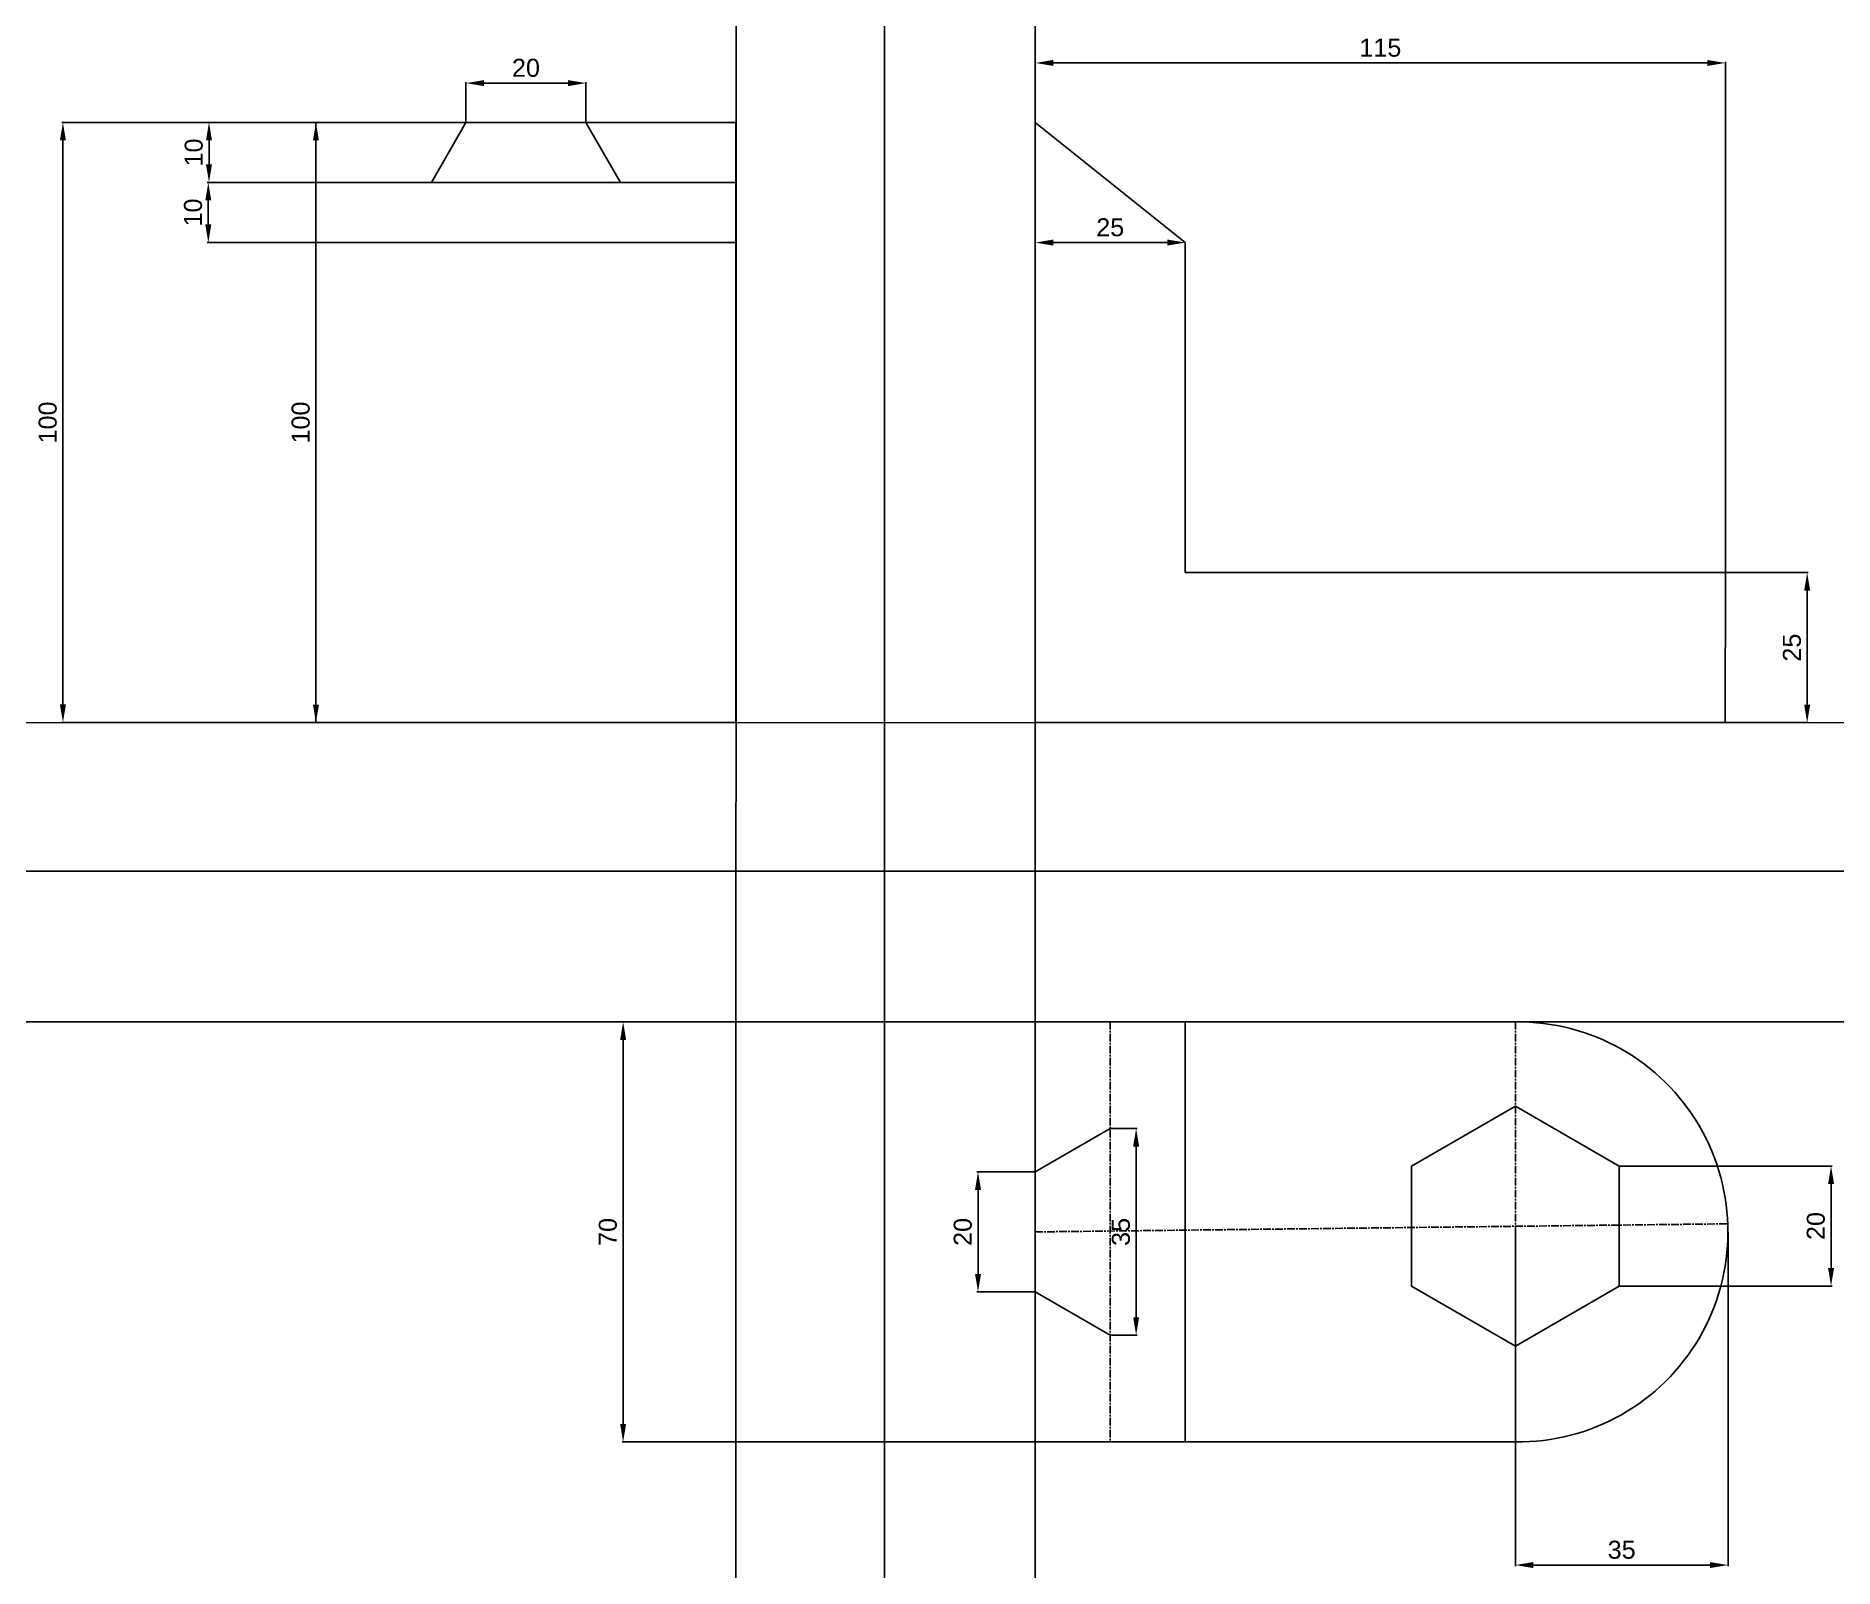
# Model space of a CAD drawing. Header units: millimetres. Extents: x 397 to 1192, y 385 to 1199.
# Drawn here: x 639.8 to 939.4, y 649.7 to 905 of the extents above; entities that cross this region are included whole.
import ezdxf

# ---------------------------------------------------------------- set-up
doc = ezdxf.new("R2010")
doc.units = ezdxf.units.MM
doc.header["$MEASUREMENT"] = 0
doc.linetypes.add('CENTER', pattern=[2, 1.25, -0.25, 0.25, -0.25])
doc.styles.get("Standard").update_dxf_attribs({"font": 'arial.ttf'})
doc.dimstyles.get("Standard").update_dxf_attribs({"dimtxt": 3, "dimasz": 3, "dimexe": 0.18, "dimexo": 0.0625, "dimgap": 1, "dimtad": 1, "dimdec": 0, "dimzin": 0, "dimdsep": 46, "dimtxsty": 'Standard', "dimcen": 0.09, "dimadec": 0, "dimazin": 0, "dimtfac": 1, "dimtdec": 0, "dimtofl": 0, "dimtmove": 0, "dimatfit": 3, "dimfxl": 1, "dimtolj": 1, "dimtzin": 0, "dimarcsym": 0})

msp = doc.modelspace()

# ---------------------------------------------------------------- blocks, each defined once
blk = doc.blocks.new('*D9')
at = {"color": 0, "lineweight": -2, "transparency": 16777216}
for p, q in [((711.45, 890.64), (711.45, 897.32)), ((714.45, 897.14), (728.45, 897.14)), ((731.45, 890.65), (731.45, 897.32))]:
    blk.add_line(p, q, dxfattribs=at)
at = {"color": 0, "transparency": 16777216}
for points in [[(714.45, 897.64), (714.45, 896.64), (711.45, 897.14)], [(728.45, 897.64), (728.45, 896.64), (731.45, 897.14)]]:
    blk.add_solid(points, dxfattribs=at)
at = {"layer": 'Defpoints', "color": 0, "transparency": 16777216}
for p in [(731.45, 897.14), (711.45, 890.58), (731.45, 890.59)]:
    blk.add_point(p, dxfattribs=at)
at = {"color": 0, "transparency": 16777216, "insert": (721.45, 899.67), "char_height": 3, "attachment_point": 5}
blk.add_mtext('\\A1;20', dxfattribs=at)
blk = doc.blocks.new('*D10')
at = {"color": 0, "lineweight": -2, "transparency": 16777216}
for p, q in [((711.39, 890.58), (668.45, 890.58)), ((668.63, 887.58), (668.63, 883.58)), ((711.39, 880.58), (668.45, 880.58))]:
    blk.add_line(p, q, dxfattribs=at)
at = {"color": 0, "transparency": 16777216}
for points in [[(668.13, 887.58), (669.13, 887.58), (668.63, 890.58)], [(668.13, 883.58), (669.13, 883.58), (668.63, 880.58)]]:
    blk.add_solid(points, dxfattribs=at)
at = {"layer": 'Defpoints', "color": 0, "transparency": 16777216}
for p in [(711.45, 890.58), (668.63, 880.58), (711.45, 880.58)]:
    blk.add_point(p, dxfattribs=at)
at = {"color": 0, "transparency": 16777216, "insert": (666.1, 885.58), "char_height": 3, "attachment_point": 5, "rotation": 90}
blk.add_mtext('\\A1;10', dxfattribs=at)
blk = doc.blocks.new('*D11')
at = {"color": 0, "lineweight": -2, "transparency": 16777216}
for p, q in [((686.39, 890.58), (644.11, 890.58)), ((644.29, 793.6), (644.29, 887.58)), ((686.39, 790.6), (644.11, 790.6))]:
    blk.add_line(p, q, dxfattribs=at)
at = {"color": 0, "transparency": 16777216}
for points in [[(643.79, 887.58), (644.79, 887.58), (644.29, 890.58)], [(643.79, 793.6), (644.79, 793.6), (644.29, 790.6)]]:
    blk.add_solid(points, dxfattribs=at)
at = {"layer": 'Defpoints', "color": 0, "transparency": 16777216}
for p in [(644.29, 890.58), (686.45, 890.58), (686.45, 790.6)]:
    blk.add_point(p, dxfattribs=at)
at = {"color": 0, "transparency": 16777216, "insert": (641.76, 840.59), "char_height": 3, "attachment_point": 5, "rotation": 90}
blk.add_mtext('\\A1;100', dxfattribs=at)
blk = doc.blocks.new('*D12')
at = {"color": 0, "lineweight": -2, "transparency": 16777216}
for p, q in [((921.38, 815.57), (935.13, 815.57)), ((934.95, 812.57), (934.95, 793.57)), ((921.38, 790.57), (935.13, 790.57))]:
    blk.add_line(p, q, dxfattribs=at)
at = {"color": 0, "transparency": 16777216}
for points in [[(934.45, 812.57), (935.45, 812.57), (934.95, 815.57)], [(934.45, 793.57), (935.45, 793.57), (934.95, 790.57)]]:
    blk.add_solid(points, dxfattribs=at)
at = {"layer": 'Defpoints', "color": 0, "transparency": 16777216}
for p in [(921.32, 815.57), (921.32, 790.57), (934.95, 790.57)]:
    blk.add_point(p, dxfattribs=at)
at = {"color": 0, "transparency": 16777216, "insert": (932.42, 803.07), "char_height": 3, "attachment_point": 5, "rotation": 90}
blk.add_mtext('\\A1;25', dxfattribs=at)
blk = doc.blocks.new('*D13')
at = {"color": 0, "lineweight": -2, "transparency": 16777216}
for p, q in [((806.31, 870.63), (806.31, 870.75)), ((828.32, 870.57), (809.31, 870.57)), ((831.32, 870.51), (831.32, 870.39))]:
    blk.add_line(p, q, dxfattribs=at)
at = {"color": 0, "transparency": 16777216}
for points in [[(809.31, 871.07), (809.31, 870.07), (806.31, 870.57)], [(828.32, 871.07), (828.32, 870.07), (831.32, 870.57)]]:
    blk.add_solid(points, dxfattribs=at)
at = {"layer": 'Defpoints', "color": 0, "transparency": 16777216}
for p in [(806.31, 870.57), (806.31, 870.57), (831.32, 870.57)]:
    blk.add_point(p, dxfattribs=at)
at = {"color": 0, "transparency": 16777216, "insert": (818.81, 873.1), "char_height": 3, "attachment_point": 5}
blk.add_mtext('\\A1;25', dxfattribs=at)
blk = doc.blocks.new('*D14')
at = {"color": 0, "lineweight": -2, "transparency": 16777216}
for p, q in [((806.32, 890.63), (806.32, 900.68)), ((809.32, 900.5), (918.32, 900.5)), ((921.32, 815.63), (921.32, 900.68))]:
    blk.add_line(p, q, dxfattribs=at)
at = {"color": 0, "transparency": 16777216}
for points in [[(809.32, 901), (809.32, 900), (806.32, 900.5)], [(918.32, 901), (918.32, 900), (921.32, 900.5)]]:
    blk.add_solid(points, dxfattribs=at)
at = {"layer": 'Defpoints', "color": 0, "transparency": 16777216}
for p in [(921.32, 900.5), (806.32, 890.57), (921.32, 815.57)]:
    blk.add_point(p, dxfattribs=at)
at = {"color": 0, "transparency": 16777216, "insert": (863.82, 903.03), "char_height": 3, "attachment_point": 5}
blk.add_mtext('\\A1;115', dxfattribs=at)
blk = doc.blocks.new('*D15')
at = {"color": 0, "lineweight": -2, "transparency": 16777216}
for p, q in [((686.51, 890.58), (686.63, 890.58)), ((686.45, 793.58), (686.45, 887.58)), ((686.51, 790.58), (686.63, 790.58))]:
    blk.add_line(p, q, dxfattribs=at)
at = {"color": 0, "transparency": 16777216}
for points in [[(685.95, 887.58), (686.95, 887.58), (686.45, 890.58)], [(685.95, 793.58), (686.95, 793.58), (686.45, 790.58)]]:
    blk.add_solid(points, dxfattribs=at)
at = {"layer": 'Defpoints', "color": 0, "transparency": 16777216}
for p in [(686.45, 890.58), (686.45, 890.58), (686.45, 790.58)]:
    blk.add_point(p, dxfattribs=at)
at = {"color": 0, "transparency": 16777216, "insert": (683.92, 840.58), "char_height": 3, "attachment_point": 5, "rotation": 90}
blk.add_mtext('\\A1;100', dxfattribs=at)
blk = doc.blocks.new('*D16')
at = {"color": 0, "lineweight": -2, "transparency": 16777216}
for p, q in [((686.39, 880.58), (668.33, 880.58)), ((668.51, 877.58), (668.51, 873.58)), ((686.39, 870.58), (668.33, 870.58))]:
    blk.add_line(p, q, dxfattribs=at)
at = {"color": 0, "transparency": 16777216}
for points in [[(668.01, 877.58), (669.01, 877.58), (668.51, 880.58)], [(668.01, 873.58), (669.01, 873.58), (668.51, 870.58)]]:
    blk.add_solid(points, dxfattribs=at)
at = {"layer": 'Defpoints', "color": 0, "transparency": 16777216}
for p in [(686.45, 880.58), (668.51, 870.58), (686.45, 870.58)]:
    blk.add_point(p, dxfattribs=at)
at = {"color": 0, "transparency": 16777216, "insert": (665.98, 875.58), "char_height": 3, "attachment_point": 5, "rotation": 90}
blk.add_mtext('\\A1;10', dxfattribs=at)
blk = doc.blocks.new('*D17')
at = {"color": 0, "lineweight": -2, "transparency": 16777216}
for p, q in [((886.32, 705.65), (886.32, 650.02)), ((921.76, 705.65), (921.76, 650.02)), ((889.32, 650.2), (918.76, 650.2))]:
    blk.add_line(p, q, dxfattribs=at)
at = {"color": 0, "transparency": 16777216}
for points in [[(889.32, 650.7), (889.32, 649.7), (886.32, 650.2)], [(918.76, 650.7), (918.76, 649.7), (921.76, 650.2)]]:
    blk.add_solid(points, dxfattribs=at)
at = {"layer": 'Defpoints', "color": 0, "transparency": 16777216}
for p in [(886.32, 705.71), (921.76, 705.71), (921.76, 650.2)]:
    blk.add_point(p, dxfattribs=at)
at = {"color": 0, "transparency": 16777216, "insert": (904.04, 652.73), "char_height": 3, "attachment_point": 5}
blk.add_mtext('\\A1;35', dxfattribs=at)
blk = doc.blocks.new('*D18')
at = {"color": 0, "lineweight": -2, "transparency": 16777216}
for p, q in [((903.7, 716.69), (939.11, 716.69)), ((938.93, 713.69), (938.93, 699.69)), ((903.7, 696.69), (939.11, 696.69))]:
    blk.add_line(p, q, dxfattribs=at)
at = {"color": 0, "transparency": 16777216}
for points in [[(938.43, 713.69), (939.43, 713.69), (938.93, 716.69)], [(938.43, 699.69), (939.43, 699.69), (938.93, 696.69)]]:
    blk.add_solid(points, dxfattribs=at)
at = {"layer": 'Defpoints', "color": 0, "transparency": 16777216}
for p in [(903.64, 716.69), (903.64, 696.69), (938.93, 696.69)]:
    blk.add_point(p, dxfattribs=at)
at = {"color": 0, "transparency": 16777216, "insert": (936.4, 706.69), "char_height": 3, "attachment_point": 5, "rotation": 90}
blk.add_mtext('\\A1;20', dxfattribs=at)
blk = doc.blocks.new('*D19')
at = {"color": 0, "lineweight": -2, "transparency": 16777216}
for p, q in [((806.26, 715.71), (796.6, 715.71)), ((796.78, 712.71), (796.78, 698.71)), ((806.26, 695.71), (796.6, 695.71))]:
    blk.add_line(p, q, dxfattribs=at)
at = {"color": 0, "transparency": 16777216}
for points in [[(796.28, 712.71), (797.28, 712.71), (796.78, 715.71)], [(796.28, 698.71), (797.28, 698.71), (796.78, 695.71)]]:
    blk.add_solid(points, dxfattribs=at)
at = {"layer": 'Defpoints', "color": 0, "transparency": 16777216}
for p in [(806.32, 715.71), (796.78, 695.71), (806.32, 695.71)]:
    blk.add_point(p, dxfattribs=at)
at = {"color": 0, "transparency": 16777216, "insert": (794.25, 705.71), "char_height": 3, "attachment_point": 5, "rotation": 90}
blk.add_mtext('\\A1;20', dxfattribs=at)
blk = doc.blocks.new('*D20')
at = {"color": 0, "lineweight": -2, "transparency": 16777216}
for p, q in [((818.88, 722.92), (823.31, 722.92)), ((823.13, 719.92), (823.13, 691.49)), ((818.88, 688.49), (823.31, 688.49))]:
    blk.add_line(p, q, dxfattribs=at)
at = {"color": 0, "transparency": 16777216}
for points in [[(822.63, 719.92), (823.63, 719.92), (823.13, 722.92)], [(822.63, 691.49), (823.63, 691.49), (823.13, 688.49)]]:
    blk.add_solid(points, dxfattribs=at)
at = {"layer": 'Defpoints', "color": 0, "transparency": 16777216}
for p in [(818.82, 722.92), (818.82, 688.49), (823.13, 688.49)]:
    blk.add_point(p, dxfattribs=at)
at = {"color": 0, "transparency": 16777216, "insert": (820.6, 705.71), "char_height": 3, "attachment_point": 5, "rotation": 90}
blk.add_mtext('\\A1;35', dxfattribs=at)
blk = doc.blocks.new('*D21')
at = {"color": 0, "lineweight": -2, "transparency": 16777216}
for p, q in [((806.26, 740.71), (737.46, 740.71)), ((737.64, 737.71), (737.64, 673.71)), ((806.26, 670.71), (737.46, 670.71))]:
    blk.add_line(p, q, dxfattribs=at)
at = {"color": 0, "transparency": 16777216}
for points in [[(737.14, 737.71), (738.14, 737.71), (737.64, 740.71)], [(737.14, 673.71), (738.14, 673.71), (737.64, 670.71)]]:
    blk.add_solid(points, dxfattribs=at)
at = {"layer": 'Defpoints', "color": 0, "transparency": 16777216}
for p in [(806.32, 740.71), (737.64, 670.71), (806.32, 670.71)]:
    blk.add_point(p, dxfattribs=at)
at = {"color": 0, "transparency": 16777216, "insert": (735.1, 705.71), "char_height": 3, "attachment_point": 5, "rotation": 90}
blk.add_mtext('\\A1;70', dxfattribs=at)

# ---------------------------------------------------------------- dimensions: what is measured, and where the dimension line sits
for base, p1, p2, picture, middle in [((921.32, 900.5), (806.32, 890.57), (921.32, 815.57), '*D14', (863.82, 903.03)), ((731.45, 897.14), (711.45, 890.58), (731.45, 890.59), '*D9', (721.45, 899.67)), ((806.31, 870.57), (831.32, 870.57), (806.31, 870.57), '*D13', (818.81, 873.1)), ((921.76, 650.2), (886.32, 705.71), (921.76, 705.71), '*D17', (904.04, 652.73))]:
    dim = msp.add_linear_dim(base=base, p1=p1, p2=p2, dimstyle='Standard')
    dim.commit()
    dim.dimension.update_dxf_attribs({"geometry": picture, "text_midpoint": middle})
for base, p1, p2, picture, middle in [((644.29, 890.58), (686.45, 790.6), (686.45, 890.58), '*D11', (641.76, 840.59)), ((668.63, 880.58), (711.45, 890.58), (711.45, 880.58), '*D10', (666.1, 885.58)), ((686.45, 890.58), (686.45, 790.58), (686.45, 890.58), '*D15', (683.92, 840.58)), ((668.51, 870.58), (686.45, 880.58), (686.45, 870.58), '*D16', (665.98, 875.58)), ((934.95, 790.57), (921.32, 815.57), (921.32, 790.57), '*D12', (932.42, 803.07)), ((737.64, 670.71), (806.32, 740.71), (806.32, 670.71), '*D21', (735.1, 705.71)), ((938.93, 696.69), (903.64, 716.69), (903.64, 696.69), '*D18', (936.4, 706.69)), ((796.78, 695.71), (806.32, 715.71), (806.32, 695.71), '*D19', (794.25, 705.71))]:
    dim = msp.add_linear_dim(base=base, p1=p1, p2=p2, angle=90, dimstyle='Standard')
    dim.commit()
    dim.dimension.update_dxf_attribs({"geometry": picture, "text_midpoint": middle})
dim = msp.add_linear_dim(base=(823.13, 688.49), p1=(818.82, 722.92), p2=(818.82, 688.49), angle=90, text='35', dimstyle='Standard')
dim.commit()
dim.dimension.update_dxf_attribs({"geometry": '*D20', "text_midpoint": (820.6, 705.71)})

# ---------------------------------------------------------------- linework, layer by layer
for p, q in [((806.34, 404.99), (806.29, 1199.05)), ((756.35, 384.86), (756.54, 1179.03)), ((781.21, 384.9), (781.21, 1180.24)), ((396.92, 790.67), (1191.09, 790.48)), ((396.95, 765.81), (1192.29, 765.81)), ((397.04, 740.69), (1191.11, 740.73))]:
    msp.add_line(p, q)
at = {"color": 1}
for p, q in [((711.45, 890.58), (705.68, 880.58)), ((731.45, 890.59), (737.23, 880.57)), ((806.32, 890.57), (831.32, 870.57)), ((686.45, 880.58), (756.48, 880.57)), ((686.45, 870.58), (756.45, 870.58)), ((831.32, 815.57), (831.32, 870.57)), ((831.32, 815.57), (921.32, 815.57)), ((921.32, 815.57), (921.31, 790.54)), ((806.32, 790.57), (921.32, 790.57)), ((831.32, 740.71), (886.32, 740.71)), ((806.32, 715.71), (818.82, 722.92)), ((806.32, 695.71), (818.82, 688.49)), ((831.32, 670.71), (886.32, 670.71))]:
    msp.add_line(p, q, dxfattribs=at)
at = {"color": 2, "linetype": 'CENTER'}
for p, q in [((818.82, 740.71), (818.82, 670.71)), ((886.32, 740.71), (886.32, 670.71)), ((806.32, 705.71), (921.73, 707.06))]:
    msp.add_line(p, q, dxfattribs=at)
at = {"color": 1}
for points in [[(756.45, 790.58), (686.45, 790.58), (686.45, 890.58), (756.45, 890.58), (756.45, 790.58)], [(806.32, 790.57), (806.32, 890.57)], [(806.32, 740.71), (806.32, 670.71), (831.32, 670.71), (831.32, 740.71), (806.32, 740.71)]]:
    msp.add_lwpolyline(points, dxfattribs=at)
msp.add_lwpolyline([(903.64, 716.69), (886.32, 726.69), (869, 716.69), (869, 696.69), (886.32, 686.69), (903.64, 696.69)], close=True, dxfattribs=at)
msp.add_arc((886.75, 705.71), 35, 269.2885, 90.7115, dxfattribs=at)

msp.set_redraw_order([(e.dxf.handle, doc.entitydb.next_handle()) for e in msp.query("TEXT MTEXT ATTDEF DIMENSION ARC_DIMENSION")])  # texts and dimensions are drawn at this point

doc.saveas('drawing.dxf')
